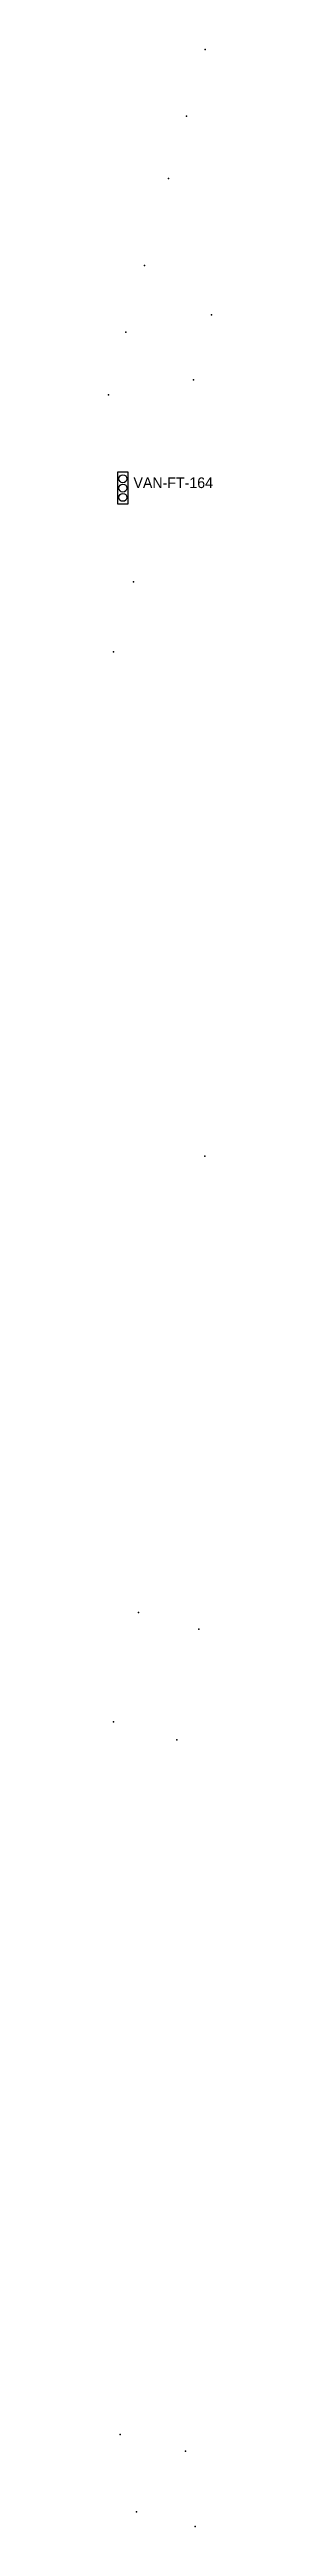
# Model space of a CAD drawing. Header units: inches. Extents: x 486474 to 494239, y 5455982 to 5460069.
# Drawn here: x 492230.9 to 492250.5, y 5458530.5 to 5458996.6 of the extents above; entities that cross this region are included whole.
import ezdxf

# ---------------------------------------------------------------- set-up
doc = ezdxf.new("R2010")
doc.units = ezdxf.units.IN
doc.header["$MEASUREMENT"] = 0
doc.layers.add('Parking Meters', color=10, linetype='Continuous')
doc.layers.add('Traffic Signals', color=10, linetype='Continuous')

msp = doc.modelspace()

# ---------------------------------------------------------------- texts
at = {"layer": 'Traffic Signals', "color": 1}
msp.add_text('VAN-FT-164', height=2, dxfattribs=at).set_placement((492235.59, 5458914.05))

# ---------------------------------------------------------------- linework, layer by layer
at = {"layer": 'Parking Meters', "color": 7}
for p in [(492249.1, 5458996.56), (492249.1, 5458996.56), (492245.61, 5458984.04), (492245.61, 5458984.04), (492242.22, 5458972.27), (492237.66, 5458955.9), (492237.66, 5458955.9), (492250.3, 5458946.64), (492234.15, 5458943.36), (492234.15, 5458943.36), (492230.86, 5458931.59), (492246.9, 5458934.39), (492246.9, 5458934.39), (492235.57, 5458896.4), (492231.84, 5458883.25), (492231.84, 5458883.25), (492249.09, 5458788.32), (492249.09, 5458788.32), (492236.56, 5458702.48), (492236.56, 5458702.48), (492247.95, 5458699.32), (492247.95, 5458699.32), (492231.79, 5458681.9), (492231.79, 5458681.9), (492243.78, 5458678.49), (492243.78, 5458678.49), (492233.09, 5458547.82), (492233.09, 5458547.82), (492245.42, 5458544.71), (492245.42, 5458544.71), (492236.16, 5458533.28), (492236.16, 5458533.28), (492247.24, 5458530.51), (492247.24, 5458530.51)]:
    msp.add_point(p, dxfattribs=at)
at = {"layer": 'Traffic Signals', "color": 1}
msp.add_lwpolyline([(492232.59, 5458911.05), (492234.59, 5458911.05), (492234.59, 5458917.05), (492232.59, 5458917.05)], close=True, dxfattribs=at)
for centre in [(492233.59, 5458915.8), (492233.59, 5458914.05), (492233.59, 5458912.3)]:
    msp.add_circle(centre, 0.75, dxfattribs=at)

msp.set_redraw_order([(e.dxf.handle, doc.entitydb.next_handle()) for e in msp.query("TEXT MTEXT ATTDEF DIMENSION ARC_DIMENSION")])  # texts and dimensions are drawn at this point

doc.saveas('drawing.dxf')
